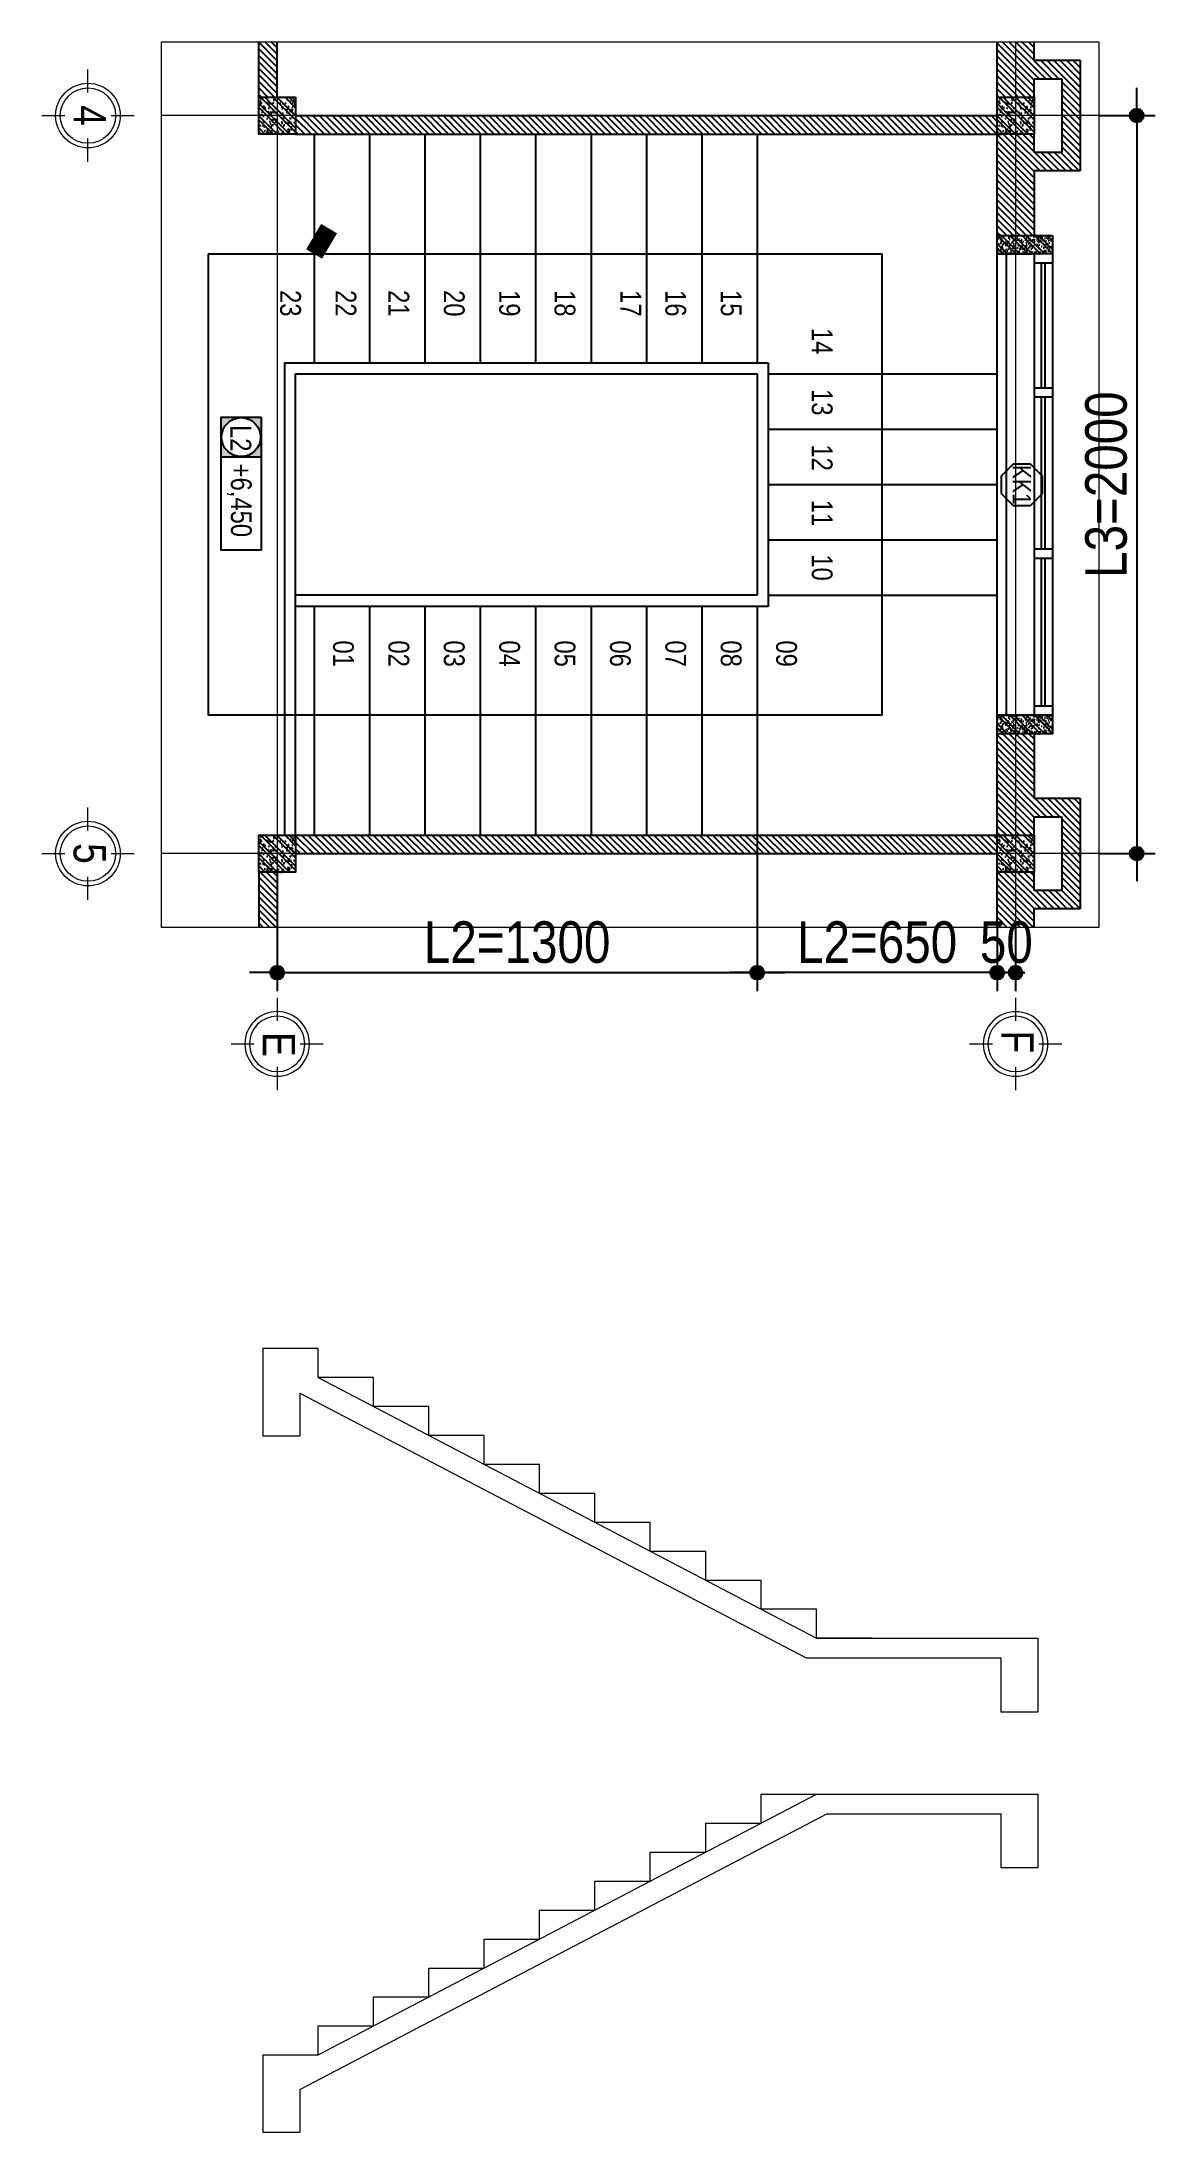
# Model space of a CAD drawing. Extents: x -79995 to 347433, y -157641 to 104789.
# Drawn here: x -44018 to -37987, y -127897 to -116567 of the extents above; entities that cross this region are included whole.
import ezdxf
from ezdxf.enums import TextEntityAlignment as Align

# ---------------------------------------------------------------- set-up
doc = ezdxf.new("R2010")
doc.units = 0
doc.linetypes.add('ACAD_ISO10W100', pattern=[18, 12, -3, 0, -3])
doc.layers.get('DEFPOINTS').update_dxf_attribs({"linetype": 'CONTINUOUS'})
for name, color, linetype, lineweight in [('CAY', 84, 'CONTINUOUS', 5), ('NET-THAY', 2, 'CONTINUOUS', 13), ('NÉT THẤY KC', 7, 'CONTINUOUS', 20), ('TEN TRUC', 3, 'CONTINUOUS', 18), ('TRUC', 24, 'CONTINUOUS', 0)]:
    doc.layers.add(name, color=color, linetype=linetype, lineweight=lineweight)
for name, color, linetype in [('DIM', 1, 'CONTINUOUS'), ('DOOR', 20, 'CONTINUOUS'), ('HACTH', 8, 'CONTINUOUS'), ('TAGS', 60, 'CONTINUOUS'), ('TEXT', 7, 'CONTINUOUS'), ('TUONG', 131, 'CONTINUOUS')]:
    doc.layers.add(name, color=color, linetype=linetype)
doc.styles.add('1', font='', dxfattribs={"height": 250})
doc.styles.add('HEL-CONDENSE', font='')
doc.styles.add('VNI-HELVE-CONDENSEN', font='')
doc.styles.get('1').set_extended_font_data('VNI-Helve-Condense')
doc.styles.get('HEL-CONDENSE').set_extended_font_data('VNI-Helve-Condense')
doc.styles.get('VNI-HELVE-CONDENSEN').set_extended_font_data('VNI-Helve-Condense')
doc.dimstyles.new('D 50', dxfattribs={"dimtxt": 225, "dimasz": 1.5, "dimexe": 100, "dimexo": 0, "dimgap": 50, "dimtad": 1, "dimdec": 0, "dimlfac": 0.5, "dimzin": 13, "dimdsep": 46, "dimtxsty": 'HEL-CONDENSE', "dimblk": 'D50', "dimcen": 0, "dimclrd": 1, "dimclre": 1, "dimclrt": 7, "dimazin": 0, "dimtfac": 1, "dimtdec": 0, "dimtmove": 0, "dimatfit": 3, "dimldrblk": 'D50', "dimfxl": 1, "dimtolj": 1, "dimtzin": 13, "dimarcsym": 0})
pattern_1 = [(315, (20825.816, 452728.24), (17.6776695, 17.6776695), [])]

msp = doc.modelspace()

# ---------------------------------------------------------------- texts
at = {"layer": 'TEXT', "char_height": 112.5, "attachment_point": 1, "rotation": 270, "style": '1'}
for s, insert in [('23', (-42614.083, -117912.674)), ('22', (-42314.083, -117912.674)), ('21', (-42027.464, -117912.674)), ('20', (-41727.464, -117912.674)), ('19', (-41427.464, -117912.674)), ('18', (-41127.464, -117912.674)), ('17', (-40771.002, -117912.674)), ('16', (-40527.464, -117912.674)), ('15', (-40227.464, -117912.674)), ('14', (-39734.497, -118117.537)), ('13', (-39734.497, -118449.126)), ('12', (-39734.497, -118749.126)), ('11', (-39734.497, -119049.126)), ('10', (-39734.497, -119344.876)), ('01', (-42327.464, -119811.444)), ('02', (-42027.464, -119811.444)), ('03', (-41727.464, -119811.444)), ('04', (-41427.464, -119811.444)), ('05', (-41127.464, -119811.444)), ('06', (-40827.464, -119811.444)), ('07', (-40527.464, -119811.444)), ('08', (-40227.464, -119811.444)), ('09', (-39927.464, -119811.444))]:
    msp.add_mtext(s, dxfattribs=dict(at, insert=insert))

# ---------------------------------------------------------------- blocks, each defined once
blk = doc.blocks.new('D50')
at = {"layer": 'DIM'}
blk.add_hatch(color=256, dxfattribs=at).paths.add_polyline_path([(25, 0, 1), (-25, 0, 1)])
blk.add_line((25, 0), (100, 0), dxfattribs=at)
blk.add_circle((0, 0), 25, dxfattribs=at)
blk = doc.blocks.new('*D1366')
at = {"layer": 'DEFPOINTS', "color": 0, "transparency": 16777216}
for p in [(-40143, -121367), (-38843, -121367), (-40143, -121612)]:
    blk.add_point(p, dxfattribs=at)
at = {"layer": 'DIM', "color": 1, "lineweight": -2, "transparency": 16777216}
for p, q in [((-40143, -121367), (-40143, -121712)), ((-38843, -121367), (-38843, -121712)), ((-38844, -121612), (-40141, -121612))]:
    blk.add_line(p, q, dxfattribs=at)
at = {"layer": 'DIM', "color": 1, "lineweight": -2, "transparency": 16777216, "xscale": 1.5, "yscale": 1.5, "zscale": 1.5, "rotation": 180}
blk.add_blockref('D50', (-40143, -121612), dxfattribs=at)
at = {"layer": 'DIM', "color": 1, "lineweight": -2, "transparency": 16777216, "xscale": 1.5, "yscale": 1.5, "zscale": 1.5}
blk.add_blockref('D50', (-38843, -121612), dxfattribs=at)
at = {"layer": 'DIM', "color": 7, "transparency": 16777216, "insert": (-39493, -121448), "char_height": 225, "attachment_point": 5, "style": 'HEL-CONDENSE'}
blk.add_mtext('\\A1;L2=650', dxfattribs=at)
blk = doc.blocks.new('*D1367')
at = {"layer": 'DEFPOINTS', "color": 0, "transparency": 16777216}
for p in [(-38843, -121367), (-38743, -121367), (-38743, -121612)]:
    blk.add_point(p, dxfattribs=at)
at = {"layer": 'DIM', "color": 1, "lineweight": -2, "transparency": 16777216}
for p, q in [((-38843, -121367), (-38843, -121712)), ((-38743, -121367), (-38743, -121712)), ((-38844, -121612), (-38846, -121612)), ((-38843, -121612), (-38743, -121612)), ((-38741, -121612), (-38740, -121612))]:
    blk.add_line(p, q, dxfattribs=at)
at = {"layer": 'DIM', "color": 1, "lineweight": -2, "transparency": 16777216, "xscale": 1.5, "yscale": 1.5, "zscale": 1.5, "rotation": 180}
blk.add_blockref('D50', (-38743, -121612), dxfattribs=at)
at = {"layer": 'DIM', "color": 1, "lineweight": -2, "transparency": 16777216, "xscale": 1.5, "yscale": 1.5, "zscale": 1.5}
blk.add_blockref('D50', (-38843, -121612), dxfattribs=at)
at = {"layer": 'DIM', "color": 7, "transparency": 16777216, "insert": (-38793, -121448), "char_height": 225, "attachment_point": 5, "style": 'HEL-CONDENSE'}
blk.add_mtext('\\A1;50', dxfattribs=at)
blk = doc.blocks.new('A$C206177D3')
at = {"layer": 'TEN TRUC', "ltscale": 1000}
for p, q in [((-37, 240), (-37, 490)), ((-287, -10), (-537, -10)), ((463, -10), (213, -10)), ((-37, -510), (-37, -260))]:
    blk.add_line(p, q, dxfattribs=at)
blk.add_circle((-37, -10), 350, dxfattribs=at)
at = {"layer": 'TEN TRUC', "color": 254, "ltscale": 1000}
blk.add_circle((-37, -10), 300, dxfattribs=at)
blk = doc.blocks.new('A$C27B14CF0')
at = {"layer": 'TAGS', "ltscale": 1000}
h = blk.add_hatch(color=8, dxfattribs=at)
h.paths.add_polyline_path([(250, 243), (-182, 243), (-182, -189), (250, -189)])
h.paths.add_polyline_path([(245, 27, -1), (-177, 27, -1)], flags=16)
blk.add_line((250, 243), (250, -189), dxfattribs=at)
blk.add_lwpolyline([(-182, 243), (1258, 243), (1258, -189), (-182, -189)], close=True, dxfattribs=at)
blk.add_circle((34, 27), 211, dxfattribs=at)
at = {"layer": 'TAGS', "ltscale": 1000, "style": 'VNI-HELVE-CONDENSEN'}
for p in [(-44, -84), (379, -84)]:
    blk.add_attdef('S', p, '', height=225, dxfattribs=at)
blk = doc.blocks.new('KH-CUADI')
at = {"layer": 'TAGS'}
blk.add_lwpolyline([(-124, 300), (-300, 124), (-300, -124), (-124, -300), (124, -300), (300, -124), (300, 124), (124, 300)], close=True, dxfattribs=at)
at = {"layer": 'TAGS', "style": 'VNI-HELVE-CONDENSEN'}
blk.add_attdef('D', text='', height=300, dxfattribs=at).set_placement((0, 0), align=Align.MIDDLE)
blk = doc.blocks.new('*D1368')
at = {"layer": 'DEFPOINTS', "color": 0, "transparency": 16777216}
for p in [(-40143, -120867), (-42743, -121367), (-40143, -121612)]:
    blk.add_point(p, dxfattribs=at)
at = {"layer": 'DIM', "color": 1, "lineweight": -2, "transparency": 16777216}
for p, q in [((-40143, -120867), (-40143, -121712)), ((-42743, -121367), (-42743, -121712)), ((-42741, -121612), (-40144, -121612))]:
    blk.add_line(p, q, dxfattribs=at)
at = {"layer": 'DIM', "color": 1, "lineweight": -2, "transparency": 16777216, "xscale": 1.5, "yscale": 1.5, "zscale": 1.5, "rotation": 180}
blk.add_blockref('D50', (-42743, -121612), dxfattribs=at)
at = {"layer": 'DIM', "color": 1, "lineweight": -2, "transparency": 16777216, "xscale": 1.5, "yscale": 1.5, "zscale": 1.5}
blk.add_blockref('D50', (-40143, -121612), dxfattribs=at)
at = {"layer": 'DIM', "color": 7, "transparency": 16777216, "insert": (-41443, -121448), "char_height": 225, "attachment_point": 5, "style": 'HEL-CONDENSE'}
blk.add_mtext('\\A1;L2=1300', dxfattribs=at)
blk = doc.blocks.new('*D1369')
at = {"layer": 'DEFPOINTS', "color": 0, "transparency": 16777216}
for p in [(-38293, -116967), (-38293, -120967), (-38087, -120967)]:
    blk.add_point(p, dxfattribs=at)
at = {"layer": 'DIM', "color": 1, "lineweight": -2, "transparency": 16777216}
for p, q in [((-38293, -116967), (-37987, -116967)), ((-38087, -116969), (-38087, -120966)), ((-38293, -120967), (-37987, -120967))]:
    blk.add_line(p, q, dxfattribs=at)
at = {"layer": 'DIM', "color": 1, "lineweight": -2, "transparency": 16777216, "xscale": 1.5, "yscale": 1.5, "zscale": 1.5}
for p, rotation in [((-38087, -116967), 90), ((-38087, -120967), 270)]:
    blk.add_blockref('D50', p, dxfattribs=dict(at, rotation=rotation))
at = {"layer": 'DIM', "color": 7, "transparency": 16777216, "insert": (-38252, -118967), "char_height": 225, "attachment_point": 5, "rotation": 90, "style": 'HEL-CONDENSE'}
blk.add_mtext('\\A1;L3=2000', dxfattribs=at)

# ---------------------------------------------------------------- dimensions: what is measured, and where the dimension line sits
at = {"layer": 'DIM'}
dim = msp.add_linear_dim(base=(-38086.946, -120967.099), p1=(-38292.741, -116967.099), p2=(-38292.741, -120967.099), angle=270, text='L3=<>', dimstyle='D 50', dxfattribs=at)
dim.commit()
dim.dimension.update_dxf_attribs({"geometry": '*D1369', "text_midpoint": (-38251.846, -118967.099)})
for p1, p2, picture, middle in [((-42742.741, -121367.099), (-40142.741, -120867.099), '*D1368', (-41442.741, -121447.553)), ((-38842.741, -121367.099), (-40142.741, -121367.099), '*D1366', (-39492.741, -121447.553))]:
    dim = msp.add_linear_dim(base=(-40142.741, -121612.453), p1=p1, p2=p2, text='L2=<>', dimstyle='D 50', dxfattribs=at)
    dim.commit()
    dim.dimension.update_dxf_attribs({"geometry": picture, "text_midpoint": middle})
dim = msp.add_linear_dim(base=(-38742.741, -121612.453), p1=(-38842.741, -121367.099), p2=(-38742.741, -121367.099), dimstyle='D 50', dxfattribs=at)
dim.commit()
dim.dimension.update_dxf_attribs({"geometry": '*D1367', "text_midpoint": (-38792.741, -121612.453), "dimtype": 160})

# ---------------------------------------------------------------- hatches: boundary and pattern name
at = {"layer": 'CAY'}
h = msp.add_hatch(dxfattribs=at)
h.set_pattern_fill('AR-CONC', color=256, scale=50, angle=-90, style=0)
h.set_pattern_definition([(320, (126394.3, 940815.1), (-31.37607, -358.63009), [37.5, -412.5]), (265, (126394.3, 940815.1), (376.09607, 69.37567), [30, -330]), (10.4514, (126391.68, 940785.2), (344.71977, -289.25469), [31.8701, -350.57106]), (316.1842, (126494.3, 940815.1), (-82.7595, -533.62052), [56.25, -618.75]), (6.6356, (126487.4, 940770.63), (487.05894, -467.33135), [47.80514, -525.8565]), (261.1842, (126494.3, 940815.1), (487.0593, -467.33097), [45, -495]), (291, (126469.3, 940765.1), (-201.309445, -298.45353), [37.5, -412.5]), (236, (126469.3, 940765.1), (362.57502, -121.65767), [30, -330]), (341.4514, (126452.52, 940740.23), (161.26525, -420.11131), [31.8701, -350.57106]), (307.5, (126394.3, 940815.1), (166.446927, -6.079928), [0, -326, 0, -335, 0, -331.25]), (277.5, (126394.3, 940815.1), (197.205856, -131.53477), [0, -191, 0, -318.5, 0, -126.25]), (237.5, (126394.3, 940926.6), (-11.277436, -266.911218), [0, -125, 0, -390, 0, -517.5]), (227.5, (126394.3, 940976.6), (50.05249, -291.593085), [0, -162.5, 0, -259, 0, -367.5])])
h.paths.add_polyline_path([(-38542.741, -117617.099), (-38542.741, -117717.099), (-38842.741, -117717.099), (-38842.741, -117617.099)])
at = {"layer": 'HACTH'}
h = msp.add_hatch(dxfattribs=at)
h.set_pattern_fill('ANSI31', color=256, scale=200, angle=-90, style=0)
h.set_pattern_definition(pattern_1)
h.paths.add_polyline_path([(-42742.741, -116867.099), (-42742.741, -116567.099), (-42842.741, -116567.099), (-42842.741, -116867.099)])
h.paths.add_polyline_path([(-41355.286, -117067.099), (-41403.742, -116967.099), (-42642.741, -116967.099), (-42642.741, -117067.099)])
h.paths.add_polyline_path([(-38842.741, -117067.099), (-38842.741, -116967.099), (-41403.742, -116967.099), (-41355.286, -117067.099)])
h = msp.add_hatch(dxfattribs=at)
h.set_pattern_fill('ANSI31', color=256, scale=200, angle=-90, style=0)
h.set_pattern_definition(pattern_1)
h.paths.add_polyline_path([(-38492.741, -116767.099), (-38492.741, -116967.099), (-38392.741, -116967.099), (-38392.741, -116667.099), (-38642.741, -116667.099), (-38642.741, -116567.099), (-38742.741, -116567.099), (-38742.741, -116867.099), (-38642.741, -116867.099), (-38642.741, -116767.099)])
h.paths.add_polyline_path([(-38742.741, -116867.099), (-38742.741, -116567.099), (-38842.741, -116567.099), (-38842.741, -116867.099)])
h.paths.add_polyline_path([(-38642.741, -120317.099), (-38742.741, -120317.099), (-38742.741, -120867.099), (-38642.741, -120867.099), (-38642.741, -120767.099), (-38492.741, -120767.099), (-38492.741, -120967.099), (-38392.741, -120967.099), (-38392.741, -120667.099), (-38642.741, -120667.099)])
h.paths.add_polyline_path([(-38742.741, -120317.099), (-38842.741, -120317.099), (-38842.741, -120867.099), (-38742.741, -120867.099)])
h.paths.add_polyline_path([(-38742.741, -117617.099), (-38642.741, -117617.099), (-38642.741, -117267.099), (-38392.741, -117267.099), (-38392.741, -116967.099), (-38492.741, -116967.099), (-38492.741, -117167.099), (-38642.741, -117167.099), (-38642.741, -117067.099), (-38742.741, -117067.099)])
h.paths.add_polyline_path([(-38842.741, -117617.099), (-38742.741, -117617.099), (-38742.741, -117067.099), (-38842.741, -117067.099)])
h = msp.add_hatch(dxfattribs=at)
h.set_pattern_fill('ANSI32', color=256, scale=125, angle=-90, style=0)
h.set_pattern_definition([(315, (37570.8, 386843.806), (33.1456304, 33.1456304), []), (315, (37570.8, 386821.71), (33.1456304, 33.1456304), [])])
h.paths.add_polyline_path([(-42642.741, -116967.099), (-42642.741, -116867.099), (-42742.741, -116867.099), (-42742.741, -116967.099)])
h.paths.add_polyline_path([(-42642.741, -117067.099), (-42642.741, -116967.099), (-42742.741, -116967.099), (-42742.741, -117067.099)])
h.paths.add_polyline_path([(-42742.741, -117067.099), (-42742.741, -116967.099), (-42842.741, -116967.099), (-42842.741, -117067.099)])
h.paths.add_polyline_path([(-42742.741, -116967.099), (-42742.741, -116867.099), (-42842.741, -116867.099), (-42842.741, -116967.099)])
h = msp.add_hatch(dxfattribs=at)
h.set_pattern_fill('AR-CONC', color=256, scale=10, angle=-90, style=0)
h.set_pattern_definition([(320, (37570.8, 386843.806), (-6.2752135, -71.726018), [7.5, -82.5]), (265, (37570.8, 386843.806), (75.219213, 13.875133), [6, -66]), (10.4514, (37570.28, 386837.83), (68.943954, -57.850938), [6.374019, -70.114211]), (316.1842, (37590.8, 386843.81), (-16.551901, -106.724105), [11.25, -123.75]), (6.6356, (37589.42, 386834.91), (97.411787, -93.46627), [9.561029, -105.1713]), (261.1842, (37590.8, 386843.81), (97.41186, -93.466195), [9, -99]), (291, (37585.8, 386833.806), (-40.261889, -59.690705), [7.5, -82.5]), (236, (37585.8, 386833.806), (72.515005, -24.331533), [6, -66]), (341.4514, (37582.445, 386828.83), (32.25305, -84.022263), [6.374019, -70.114211]), (307.5, (37570.8, 386843.806), (33.2893854, -1.2159855), [0, -65.2, 0, -67, 0, -66.25]), (277.5, (37570.8, 386843.806), (39.4411712, -26.3069537), [0, -38.2, 0, -63.7, 0, -25.25]), (237.5, (37570.8, 386866.106), (-2.2554872, -53.3822436), [0, -25, 0, -78, 0, -103.5]), (227.5, (37570.8, 386876.106), (10.0104982, -58.318617), [0, -32.5, 0, -51.8, 0, -73.5])])
h.paths.add_polyline_path([(-42642.741, -116967.099), (-42642.741, -116867.099), (-42742.741, -116867.099), (-42742.741, -116967.099)])
h.paths.add_polyline_path([(-42642.741, -117067.099), (-42642.741, -116967.099), (-42742.741, -116967.099), (-42742.741, -117067.099)])
h.paths.add_polyline_path([(-42742.741, -117067.099), (-42742.741, -116967.099), (-42842.741, -116967.099), (-42842.741, -117067.099)])
h.paths.add_polyline_path([(-42742.741, -116967.099), (-42742.741, -116867.099), (-42842.741, -116867.099), (-42842.741, -116967.099)])
h = msp.add_hatch(dxfattribs=at)
h.set_pattern_fill('ANSI32', color=256, scale=125, angle=-90, style=0)
h.set_pattern_definition([(315, (41570.8, 386843.806), (33.1456304, 33.1456304), []), (315, (41570.8, 386821.71), (33.1456304, 33.1456304), [])])
h.paths.add_polyline_path([(-38642.741, -116967.099), (-38642.741, -116867.099), (-38742.741, -116867.099), (-38742.741, -116967.099)])
h.paths.add_polyline_path([(-38642.741, -117067.099), (-38642.741, -116967.099), (-38742.741, -116967.099), (-38742.741, -117067.099)])
h.paths.add_polyline_path([(-38742.741, -117067.099), (-38742.741, -116967.099), (-38842.741, -116967.099), (-38842.741, -117067.099)])
h.paths.add_polyline_path([(-38742.741, -116967.099), (-38742.741, -116867.099), (-38842.741, -116867.099), (-38842.741, -116967.099)])
h = msp.add_hatch(dxfattribs=at)
h.set_pattern_fill('AR-CONC', color=256, scale=10, angle=-90, style=0)
h.set_pattern_definition([(320, (41570.8, 386843.806), (-6.2752135, -71.726018), [7.5, -82.5]), (265, (41570.8, 386843.806), (75.219213, 13.875133), [6, -66]), (10.4514, (41570.28, 386837.83), (68.943954, -57.850938), [6.374019, -70.114211]), (316.1842, (41590.8, 386843.81), (-16.551901, -106.724105), [11.25, -123.75]), (6.6356, (41589.42, 386834.91), (97.411787, -93.46627), [9.561029, -105.1713]), (261.1842, (41590.8, 386843.81), (97.41186, -93.466195), [9, -99]), (291, (41585.8, 386833.806), (-40.261889, -59.690705), [7.5, -82.5]), (236, (41585.8, 386833.806), (72.515005, -24.331533), [6, -66]), (341.4514, (41582.445, 386828.83), (32.25305, -84.022263), [6.374019, -70.114211]), (307.5, (41570.8, 386843.806), (33.2893854, -1.2159855), [0, -65.2, 0, -67, 0, -66.25]), (277.5, (41570.8, 386843.806), (39.4411712, -26.3069537), [0, -38.2, 0, -63.7, 0, -25.25]), (237.5, (41570.8, 386866.106), (-2.2554872, -53.3822436), [0, -25, 0, -78, 0, -103.5]), (227.5, (41570.8, 386876.106), (10.0104982, -58.318617), [0, -32.5, 0, -51.8, 0, -73.5])])
h.paths.add_polyline_path([(-38642.741, -116967.099), (-38642.741, -116867.099), (-38742.741, -116867.099), (-38742.741, -116967.099)])
h.paths.add_polyline_path([(-38642.741, -117067.099), (-38642.741, -116967.099), (-38742.741, -116967.099), (-38742.741, -117067.099)])
h.paths.add_polyline_path([(-38742.741, -117067.099), (-38742.741, -116967.099), (-38842.741, -116967.099), (-38842.741, -117067.099)])
h.paths.add_polyline_path([(-38742.741, -116967.099), (-38742.741, -116867.099), (-38842.741, -116867.099), (-38842.741, -116967.099)])
h = msp.add_hatch(dxfattribs=at)
h.set_pattern_fill('ANSI32', color=256, scale=5, angle=-90, style=0)
h.set_pattern_definition([(315, (-105422.68, 540066.14), (33.6759605, 33.6759605), []), (315, (-105422.68, 540043.69), (33.6759605, 33.6759605), [])])
h.paths.add_polyline_path([(-38542.741, -117717.099), (-38542.741, -117617.099), (-38742.741, -117617.099), (-38742.741, -117717.099)])
h.paths.add_polyline_path([(-38742.741, -117717.099), (-38742.741, -117617.099), (-38842.741, -117617.099), (-38842.741, -117717.099)])
h = msp.add_hatch(dxfattribs=at)
h.set_pattern_fill('AR-CONC', color=256, scale=0.25, angle=-90, style=0)
h.set_pattern_definition([(320, (-105422.68, 540066.14), (-3.9847714, -45.5461672), [4.7625, -52.3875]), (265, (-105422.68, 540066.14), (47.7641607, 8.8107065), [3.81, -41.91]), (10.451, (-105423.01, 540062.345), (43.779172, -36.7356254), [4.0475, -44.5225]), (316.1842, (-105409.98, 540066.14), (-10.510582, -67.76976), [7.14375, -78.58125]), (6.6356, (-105410.856, 540060.49), (61.856389, -59.3510586), [6.07125, -66.78375]), (261.184, (-105409.98, 540066.14), (61.8562795, -59.3511515), [5.715, -62.865]), (291, (-105413.155, 540059.79), (-25.5663796, -37.90372), [4.7625, -52.3875]), (236, (-105413.155, 540059.79), (46.0469915, -15.450507), [3.81, -41.91]), (341.4514, (-105415.285, 540056.63), (20.4807144, -53.3541227), [4.0475, -44.5225]), (307.5, (-105422.68, 540066.14), (21.1387597, -0.7721508), [0, -41.402, 0, -42.545, 0, -42.06875]), (277.5, (-105422.68, 540066.14), (25.0451437, -16.7049156), [0, -24.257, 0, -40.4495, 0, -16.03375]), (237.5, (-105422.68, 540080.3), (-1.432186, -33.8976488), [0, -15.875, 0, -49.53, 0, -65.7225]), (227.5, (-105422.68, 540086.65), (6.3566228, -37.0322953), [0, -20.6375, 0, -32.893, 0, -46.6725])])
h.paths.add_polyline_path([(-38542.741, -117717.099), (-38542.741, -117617.099), (-38742.741, -117617.099), (-38742.741, -117717.099)])
h.paths.add_polyline_path([(-38742.741, -117717.099), (-38742.741, -117617.099), (-38842.741, -117617.099), (-38842.741, -117717.099)])
h = msp.add_hatch(dxfattribs=at)
h.set_pattern_fill('ANSI32', color=256, scale=5, angle=-90, style=0)
h.set_pattern_definition([(315, (-105422.68, 537466.14), (33.6759605, 33.6759605), []), (315, (-105422.68, 537443.69), (33.6759605, 33.6759605), [])])
h.paths.add_polyline_path([(-38542.741, -120317.099), (-38542.741, -120217.099), (-38742.741, -120217.099), (-38742.741, -120317.099)])
h.paths.add_polyline_path([(-38742.741, -120317.099), (-38742.741, -120217.099), (-38842.741, -120217.099), (-38842.741, -120317.099)])
h = msp.add_hatch(dxfattribs=at)
h.set_pattern_fill('AR-CONC', color=256, scale=0.25, angle=-90, style=0)
h.set_pattern_definition([(320, (-105422.68, 537466.14), (-3.9847714, -45.5461672), [4.7625, -52.3875]), (265, (-105422.68, 537466.14), (47.7641607, 8.8107065), [3.81, -41.91]), (10.451, (-105423.01, 537462.345), (43.779172, -36.7356254), [4.0475, -44.5225]), (316.1842, (-105409.98, 537466.14), (-10.510582, -67.76976), [7.14375, -78.58125]), (6.6356, (-105410.856, 537460.49), (61.856389, -59.3510586), [6.07125, -66.78375]), (261.184, (-105409.98, 537466.14), (61.8562795, -59.3511515), [5.715, -62.865]), (291, (-105413.155, 537459.79), (-25.5663796, -37.90372), [4.7625, -52.3875]), (236, (-105413.155, 537459.79), (46.0469915, -15.450507), [3.81, -41.91]), (341.4514, (-105415.285, 537456.63), (20.4807144, -53.3541227), [4.0475, -44.5225]), (307.5, (-105422.68, 537466.14), (21.1387597, -0.7721508), [0, -41.402, 0, -42.545, 0, -42.06875]), (277.5, (-105422.68, 537466.14), (25.0451437, -16.7049156), [0, -24.257, 0, -40.4495, 0, -16.03375]), (237.5, (-105422.68, 537480.3), (-1.432186, -33.8976488), [0, -15.875, 0, -49.53, 0, -65.7225]), (227.5, (-105422.68, 537486.65), (6.3566228, -37.0322953), [0, -20.6375, 0, -32.893, 0, -46.6725])])
h.paths.add_polyline_path([(-38542.741, -120317.099), (-38542.741, -120217.099), (-38742.741, -120217.099), (-38742.741, -120317.099)])
h.paths.add_polyline_path([(-38742.741, -120317.099), (-38742.741, -120217.099), (-38842.741, -120217.099), (-38842.741, -120317.099)])
h = msp.add_hatch(dxfattribs=at)
h.set_pattern_fill('ANSI31', color=256, scale=200, angle=-90, style=0)
h.set_pattern_definition(pattern_1)
h.paths.add_polyline_path([(-38842.741, -120967.099), (-38842.741, -120867.099), (-42642.741, -120867.099), (-42642.741, -120967.099)])
h.paths.add_polyline_path([(-42742.741, -121367.099), (-42742.741, -121067.099), (-42842.741, -121067.099), (-42842.741, -121367.099)])
h = msp.add_hatch(dxfattribs=at)
h.set_pattern_fill('ANSI32', color=256, scale=125, angle=-90, style=0)
h.set_pattern_definition([(315, (37570.8, 382843.806), (33.1456304, 33.1456304), []), (315, (37570.8, 382821.71), (33.1456304, 33.1456304), [])])
h.paths.add_polyline_path([(-42642.741, -120967.099), (-42642.741, -120867.099), (-42742.741, -120867.099), (-42742.741, -120967.099)])
h.paths.add_polyline_path([(-42642.741, -121067.099), (-42642.741, -120967.099), (-42742.741, -120967.099), (-42742.741, -121067.099)])
h.paths.add_polyline_path([(-42742.741, -121067.099), (-42742.741, -120967.099), (-42842.741, -120967.099), (-42842.741, -121067.099)])
h.paths.add_polyline_path([(-42742.741, -120967.099), (-42742.741, -120867.099), (-42842.741, -120867.099), (-42842.741, -120967.099)])
h = msp.add_hatch(dxfattribs=at)
h.set_pattern_fill('AR-CONC', color=256, scale=10, angle=-90, style=0)
h.set_pattern_definition([(320, (37570.8, 382843.806), (-6.2752135, -71.726018), [7.5, -82.5]), (265, (37570.8, 382843.806), (75.219213, 13.875133), [6, -66]), (10.4514, (37570.28, 382837.83), (68.943954, -57.850938), [6.374019, -70.114211]), (316.1842, (37590.8, 382843.81), (-16.551901, -106.724105), [11.25, -123.75]), (6.6356, (37589.42, 382834.91), (97.411787, -93.46627), [9.561029, -105.1713]), (261.1842, (37590.8, 382843.81), (97.41186, -93.466195), [9, -99]), (291, (37585.8, 382833.806), (-40.261889, -59.690705), [7.5, -82.5]), (236, (37585.8, 382833.806), (72.515005, -24.331533), [6, -66]), (341.4514, (37582.445, 382828.83), (32.25305, -84.022263), [6.374019, -70.114211]), (307.5, (37570.8, 382843.806), (33.2893854, -1.2159855), [0, -65.2, 0, -67, 0, -66.25]), (277.5, (37570.8, 382843.806), (39.4411712, -26.3069537), [0, -38.2, 0, -63.7, 0, -25.25]), (237.5, (37570.8, 382866.106), (-2.2554872, -53.3822436), [0, -25, 0, -78, 0, -103.5]), (227.5, (37570.8, 382876.106), (10.0104982, -58.318617), [0, -32.5, 0, -51.8, 0, -73.5])])
h.paths.add_polyline_path([(-42642.741, -120967.099), (-42642.741, -120867.099), (-42742.741, -120867.099), (-42742.741, -120967.099)])
h.paths.add_polyline_path([(-42642.741, -121067.099), (-42642.741, -120967.099), (-42742.741, -120967.099), (-42742.741, -121067.099)])
h.paths.add_polyline_path([(-42742.741, -121067.099), (-42742.741, -120967.099), (-42842.741, -120967.099), (-42842.741, -121067.099)])
h.paths.add_polyline_path([(-42742.741, -120967.099), (-42742.741, -120867.099), (-42842.741, -120867.099), (-42842.741, -120967.099)])
h = msp.add_hatch(dxfattribs=at)
h.set_pattern_fill('ANSI32', color=256, scale=125, angle=-90, style=0)
h.set_pattern_definition([(315, (41570.8, 382843.806), (33.1456304, 33.1456304), []), (315, (41570.8, 382821.71), (33.1456304, 33.1456304), [])])
h.paths.add_polyline_path([(-38642.741, -120967.099), (-38642.741, -120867.099), (-38742.741, -120867.099), (-38742.741, -120967.099)])
h.paths.add_polyline_path([(-38642.741, -121067.099), (-38642.741, -120967.099), (-38742.741, -120967.099), (-38742.741, -121067.099)])
h.paths.add_polyline_path([(-38742.741, -121067.099), (-38742.741, -120967.099), (-38842.741, -120967.099), (-38842.741, -121067.099)])
h.paths.add_polyline_path([(-38742.741, -120967.099), (-38742.741, -120867.099), (-38842.741, -120867.099), (-38842.741, -120967.099)])
h = msp.add_hatch(dxfattribs=at)
h.set_pattern_fill('AR-CONC', color=256, scale=10, angle=-90, style=0)
h.set_pattern_definition([(320, (41570.8, 382843.806), (-6.2752135, -71.726018), [7.5, -82.5]), (265, (41570.8, 382843.806), (75.219213, 13.875133), [6, -66]), (10.4514, (41570.28, 382837.83), (68.943954, -57.850938), [6.374019, -70.114211]), (316.1842, (41590.8, 382843.81), (-16.551901, -106.724105), [11.25, -123.75]), (6.6356, (41589.42, 382834.91), (97.411787, -93.46627), [9.561029, -105.1713]), (261.1842, (41590.8, 382843.81), (97.41186, -93.466195), [9, -99]), (291, (41585.8, 382833.806), (-40.261889, -59.690705), [7.5, -82.5]), (236, (41585.8, 382833.806), (72.515005, -24.331533), [6, -66]), (341.4514, (41582.445, 382828.83), (32.25305, -84.022263), [6.374019, -70.114211]), (307.5, (41570.8, 382843.806), (33.2893854, -1.2159855), [0, -65.2, 0, -67, 0, -66.25]), (277.5, (41570.8, 382843.806), (39.4411712, -26.3069537), [0, -38.2, 0, -63.7, 0, -25.25]), (237.5, (41570.8, 382866.106), (-2.2554872, -53.3822436), [0, -25, 0, -78, 0, -103.5]), (227.5, (41570.8, 382876.106), (10.0104982, -58.318617), [0, -32.5, 0, -51.8, 0, -73.5])])
h.paths.add_polyline_path([(-38642.741, -120967.099), (-38642.741, -120867.099), (-38742.741, -120867.099), (-38742.741, -120967.099)])
h.paths.add_polyline_path([(-38642.741, -121067.099), (-38642.741, -120967.099), (-38742.741, -120967.099), (-38742.741, -121067.099)])
h.paths.add_polyline_path([(-38742.741, -121067.099), (-38742.741, -120967.099), (-38842.741, -120967.099), (-38842.741, -121067.099)])
h.paths.add_polyline_path([(-38742.741, -120967.099), (-38742.741, -120867.099), (-38842.741, -120867.099), (-38842.741, -120967.099)])
h = msp.add_hatch(dxfattribs=at)
h.set_pattern_fill('ANSI31', color=256, scale=200, angle=-90, style=0)
h.set_pattern_definition(pattern_1)
h.paths.add_polyline_path([(-38642.741, -121367.099), (-38642.741, -121267.099), (-38392.741, -121267.099), (-38392.741, -120967.099), (-38492.741, -120967.099), (-38492.741, -121167.099), (-38642.741, -121167.099), (-38642.741, -121067.099), (-38742.741, -121067.099), (-38742.741, -121367.099)])
h.paths.add_polyline_path([(-38742.741, -121367.099), (-38742.741, -121067.099), (-38842.741, -121067.099), (-38842.741, -121367.099)])

# ---------------------------------------------------------------- linework, layer by layer
at = {"layer": 'DOOR'}
for p, q in [((-38542.741, -117717.099), (-38642.741, -117717.099)), ((-38642.741, -117717.099), (-38642.741, -120217.099)), ((-38542.741, -117767.099), (-38642.741, -117767.099)), ((-38542.741, -117717.099), (-38542.741, -120217.099)), ((-38542.741, -119317.099), (-38642.741, -119317.099)), ((-38542.741, -119367.099), (-38642.741, -119367.099)), ((-38542.741, -120167.099), (-38642.741, -120167.099)), ((-38542.741, -120217.099), (-38642.741, -120217.099))]:
    msp.add_line(p, q, dxfattribs=at)
at = {"layer": 'DOOR', "color": 251}
for p, q in [((-38602.741, -118442.099), (-38602.741, -117767.099)), ((-38582.741, -118442.099), (-38582.741, -117767.099)), ((-38602.741, -119317.099), (-38602.741, -118492.099)), ((-38582.741, -119317.099), (-38582.741, -118492.099)), ((-38602.741, -120167.099), (-38602.741, -119367.099)), ((-38582.741, -120167.099), (-38582.741, -119367.099))]:
    msp.add_line(p, q, dxfattribs=at)
at = {"layer": 'DOOR', "linetype": 'ByBlock', "lineweight": -2}
for p, q in [((-38642.741, -118442.099), (-38542.741, -118442.099)), ((-38642.741, -118492.099), (-38542.741, -118492.099))]:
    msp.add_line(p, q, dxfattribs=at)
at = {"layer": 'NET-THAY', "linetype": 'ByBlock', "lineweight": -2}
for p, q in [((-42542.741, -117067.099), (-42542.741, -118307.099)), ((-42242.741, -117067.099), (-42242.741, -118307.099)), ((-41942.741, -117067.099), (-41942.741, -118307.099)), ((-41642.741, -117067.099), (-41642.741, -118307.099)), ((-41342.741, -117067.099), (-41342.741, -118307.099)), ((-41042.741, -117067.099), (-41042.741, -118307.099)), ((-40742.741, -117067.099), (-40742.741, -118307.099)), ((-40442.741, -117067.099), (-40442.741, -118307.099)), ((-40142.741, -117067.099), (-40142.741, -118307.099)), ((-42702.741, -118307.099), (-40082.741, -118307.099)), ((-42702.741, -118307.099), (-42702.741, -120867.099)), ((-42642.741, -120867.099), (-42642.741, -118367.099)), ((-42642.741, -118367.099), (-40142.741, -118367.099)), ((-40142.741, -118367.099), (-40142.741, -119567.099)), ((-40082.741, -118307.099), (-40082.741, -119627.099)), ((-40082.741, -118307.099), (-40082.741, -118307.099)), ((-40082.741, -118367.099), (-38842.741, -118367.099)), ((-40082.741, -118667.099), (-38842.741, -118667.099)), ((-40082.741, -118967.099), (-38842.741, -118967.099)), ((-40082.741, -118967.099), (-38842.741, -118967.099)), ((-40082.741, -119267.099), (-38842.741, -119267.099)), ((-40142.741, -119567.099), (-42642.741, -119567.099)), ((-40082.741, -119627.099), (-42642.741, -119627.099)), ((-42542.741, -119627.099), (-42542.741, -120867.099)), ((-42242.741, -119627.099), (-42242.741, -120867.099)), ((-41942.741, -119627.099), (-41942.741, -120867.099)), ((-41642.741, -119627.099), (-41642.741, -120867.099)), ((-41342.741, -119627.099), (-41342.741, -120867.099)), ((-41042.741, -119627.099), (-41042.741, -120867.099)), ((-40742.741, -119627.099), (-40742.741, -120867.099)), ((-40442.741, -119627.099), (-40442.741, -120867.099)), ((-40142.741, -119627.099), (-40142.741, -120867.099)), ((-40082.741, -119567.099), (-38842.741, -119567.099))]:
    msp.add_line(p, q, dxfattribs=at)
for points in [[(-38842.741, -120217.099), (-38842.741, -117717.099)], [(-38792.741, -120217.099), (-38792.741, -117717.099)]]:
    msp.add_lwpolyline(points, dxfattribs=at)
at = {"layer": 'NÉT THẤY KC'}
for p, q in [((-42521.647, -123649.644), (-42821.647, -123649.644)), ((-42820.243, -123649.644), (-42820.243, -124122.341)), ((-42521.647, -123806.644), (-42521.647, -123649.644)), ((-42521.647, -123806.644), (-39821.647, -125219.644)), ((-42620.243, -123890.485), (-42620.243, -124122.341)), ((-42620.243, -123890.485), (-39877.288, -125325.964)), ((-42820.243, -124122.341), (-42620.243, -124122.341)), ((-39877.288, -125325.964), (-38821.647, -125325.964)), ((-42521.647, -127477.728), (-39821.647, -126064.728)), ((-42620.243, -127664.765), (-39766.006, -126171.048)), ((-39766.006, -126171.048), (-38821.647, -126171.048)), ((-42820.243, -127477.728), (-42820.243, -127896.621)), ((-42620.243, -127664.765), (-42620.243, -127896.621)), ((-42820.243, -127896.621), (-42620.243, -127896.621))]:
    msp.add_line(p, q, dxfattribs=at)
for points in [[(-39521.647, -125219.644), (-39821.647, -125219.644), (-39821.647, -125062.644), (-40121.647, -125062.644), (-40121.647, -124905.644), (-40421.647, -124905.644), (-40421.647, -124748.644), (-40721.647, -124748.644), (-40721.647, -124591.644), (-41021.647, -124591.644), (-41021.647, -124434.644), (-41321.647, -124434.644), (-41321.647, -124277.644), (-41621.647, -124277.644), (-41621.647, -124120.644), (-41921.647, -124120.644), (-41921.647, -123963.644), (-42221.647, -123963.644), (-42221.647, -123806.644), (-42521.647, -123806.644)], [(-39821.647, -125219.644), (-38621.647, -125219.644), (-38621.647, -125619.644), (-38821.647, -125619.644), (-38821.647, -125325.964)], [(-42821.647, -127477.728), (-42521.647, -127477.728), (-42521.647, -127320.728), (-42221.647, -127320.728), (-42221.647, -127163.728), (-41921.647, -127163.728), (-41921.647, -127006.728), (-41621.647, -127006.728), (-41621.647, -126849.728), (-41321.647, -126849.728), (-41321.647, -126692.728), (-41021.647, -126692.728), (-41021.647, -126535.728), (-40721.647, -126535.728), (-40721.647, -126378.728), (-40421.647, -126378.728), (-40421.647, -126221.728), (-40121.647, -126221.728), (-40121.647, -126064.728), (-38621.647, -126064.728), (-38621.647, -126464.728), (-38821.647, -126464.728), (-38821.647, -126171.048)], [(-42821.647, -127477.728), (-42521.647, -127477.728), (-42521.647, -127320.728), (-42221.647, -127320.728), (-42221.647, -127163.728), (-41921.647, -127163.728), (-41921.647, -127006.728), (-41621.647, -127006.728), (-41621.647, -126849.728), (-41321.647, -126849.728), (-41321.647, -126692.728), (-41021.647, -126692.728), (-41021.647, -126535.728), (-40721.647, -126535.728), (-40721.647, -126378.728), (-40421.647, -126378.728), (-40421.647, -126221.728), (-40121.647, -126221.728), (-40121.647, -126064.728), (-38621.647, -126064.728), (-38621.647, -126464.728), (-38821.647, -126464.728), (-38821.647, -126171.048)]]:
    msp.add_lwpolyline(points, dxfattribs=at)
at = {"layer": 'TEXT'}
msp.add_line((-43116.904, -117717.099), (-43116.904, -120217.099), dxfattribs=at)
at = {"layer": 'TEXT', "const_width": 100}
msp.add_lwpolyline([(-42461.743, -117579.45), (-42542.741, -117717.099)], dxfattribs=at)
at = {"layer": 'TEXT'}
msp.add_lwpolyline([(-43116.904, -117717.099), (-39467.741, -117717.099), (-39467.741, -120217.099), (-43116.904, -120217.099)], dxfattribs=at)
at = {"layer": 'TRUC', "linetype": 'ACAD_ISO10W100', "ltscale": 0.2}
msp.add_lwpolyline([(-38292.741, -116567.099), (-38292.741, -121367.099), (-43368.975, -121367.099), (-43368.975, -116567.099)], close=True, dxfattribs=at)
for points in [[(-42742.741, -116567.099), (-42742.741, -121367.099)], [(-38742.741, -116567.099), (-38742.741, -121367.099)], [(-38292.741, -116967.099), (-43368.975, -116967.099)], [(-38292.741, -120967.099), (-43368.975, -120967.099)]]:
    msp.add_lwpolyline(points, dxfattribs=at)
at = {"layer": 'TUONG'}
for p, q in [((-42842.741, -116867.099), (-42842.741, -116567.099)), ((-42742.741, -116867.099), (-42742.741, -116567.099)), ((-38842.741, -117267.099), (-38842.741, -116567.099)), ((-38642.741, -116667.099), (-38642.741, -116567.099)), ((-38642.741, -116667.099), (-38392.741, -116667.099)), ((-38392.741, -116667.099), (-38392.741, -117267.099)), ((-38642.741, -116867.099), (-38642.741, -116767.099)), ((-38642.741, -116767.099), (-38492.741, -116767.099)), ((-38492.741, -116767.099), (-38492.741, -117167.099)), ((-38642.741, -117167.099), (-38642.741, -117067.099)), ((-38492.741, -117167.099), (-38642.741, -117167.099)), ((-38842.741, -117717.099), (-38642.741, -117717.099)), ((-38642.741, -120217.099), (-38842.741, -120217.099)), ((-38842.741, -121367.099), (-38842.741, -120667.099)), ((-38642.741, -120867.099), (-38642.741, -120767.099)), ((-38642.741, -120767.099), (-38492.741, -120767.099)), ((-38492.741, -120767.099), (-38492.741, -121167.099)), ((-38392.741, -120667.099), (-38392.741, -121267.099)), ((-42842.741, -121067.099), (-42842.741, -121367.099)), ((-42742.741, -121067.099), (-42742.741, -121367.099)), ((-38642.741, -121167.099), (-38642.741, -121067.099)), ((-38492.741, -121167.099), (-38642.741, -121167.099)), ((-38392.741, -121267.099), (-38642.741, -121267.099)), ((-38642.741, -121367.099), (-38642.741, -121267.099))]:
    msp.add_line(p, q, dxfattribs=at)
for points in [[(-42642.741, -116867.099), (-42642.741, -117067.099), (-42842.741, -117067.099), (-42842.741, -116867.099)], [(-38642.741, -116867.099), (-38642.741, -117067.099), (-38842.741, -117067.099), (-38842.741, -116867.099)], [(-38542.741, -117617.099), (-38542.741, -117717.099), (-38842.741, -117717.099), (-38842.741, -117617.099)], [(-38542.741, -120217.099), (-38542.741, -120317.099), (-38842.741, -120317.099), (-38842.741, -120217.099)], [(-42642.741, -120867.099), (-42642.741, -121067.099), (-42842.741, -121067.099), (-42842.741, -120867.099)], [(-38642.741, -120867.099), (-38642.741, -121067.099), (-38842.741, -121067.099), (-38842.741, -120867.099)]]:
    msp.add_lwpolyline(points, close=True, dxfattribs=at)
for points in [[(-42642.741, -116967.099), (-38842.741, -116967.099)], [(-42642.741, -117067.099), (-38817.741, -117067.099)], [(-38842.741, -117717.099), (-38842.741, -117067.099)], [(-38392.741, -117267.099), (-38642.741, -117267.099), (-38642.741, -117617.099)], [(-38842.741, -120667.099), (-38842.741, -120217.099)], [(-38642.741, -120317.099), (-38642.741, -120667.099), (-38392.741, -120667.099)], [(-42842.741, -120867.099), (-38817.741, -120867.099)], [(-42642.741, -120967.099), (-38842.741, -120967.099)]]:
    msp.add_lwpolyline(points, dxfattribs=at)

# ---------------------------------------------------------------- block references
at = {"layer": 'TAGS', "ltscale": 1000}
ref = msp.add_blockref('A$C206177D3', (-43762.715, -116985.409), dxfattribs=dict(at, xscale=0.5, yscale=0.5, zscale=0.5, rotation=270))
ref.add_attrib('A', '4', dxfattribs={"color": 7, "ltscale": 1000, "height": 175, "rotation": 270, "style": 'VNI-HELVE-CONDENSEN'}).set_placement((-43845.534, -116966.257), align=Align.CENTER)
ref = msp.add_blockref('A$C27B14CF0', (-42951.529, -118692.662), dxfattribs=dict(at, xscale=0.5, yscale=0.5, zscale=0.5, rotation=270))
ref.add_attrib('S', 'L2', (-42995.826, -118644.031), dxfattribs={"color": 7, "ltscale": 1000, "height": 112.5, "rotation": 270, "style": 'VNI-HELVE-CONDENSEN'})
ref.add_attrib('S', '+6,450', (-42993.358, -118853.531), dxfattribs={"color": 7, "ltscale": 1000, "height": 112.5, "rotation": 270, "style": 'VNI-HELVE-CONDENSEN'})
at = {"layer": 'TAGS', "linetype": 'Continuous'}
ref = msp.add_blockref('KH-CUADI', (-38709.387, -118968.189), dxfattribs=dict(at, xscale=0.375, yscale=0.375, zscale=0.375, rotation=89.99999999999999))
ref.add_attrib('D', 'KK1', dxfattribs={"color": 7, "height": 100, "rotation": 270, "style": 'VNI-HELVE-CONDENSEN'}).set_placement((-38709.387, -118968.189), align=Align.MIDDLE)
at = {"layer": 'TAGS', "ltscale": 1000}
ref = msp.add_blockref('A$C206177D3', (-43762.715, -120985.409), dxfattribs=dict(at, xscale=0.5, yscale=0.5, zscale=0.5, rotation=270))
ref.add_attrib('A', '5', dxfattribs={"color": 7, "ltscale": 1000, "height": 175, "rotation": 270, "style": 'VNI-HELVE-CONDENSEN'}).set_placement((-43845.534, -120966.257), align=Align.CENTER)
ref = msp.add_blockref('A$C206177D3', (-42737.814, -121979.694), dxfattribs=dict(at, xscale=-0.5, yscale=0.5, zscale=0.5, rotation=270))
ref.add_attrib('A', 'E', dxfattribs={"color": 7, "ltscale": 1000, "height": 175, "rotation": 270, "style": 'VNI-HELVE-CONDENSEN'}).set_placement((-42820.633, -122001.18), align=Align.CENTER)
ref = msp.add_blockref('A$C206177D3', (-38737.814, -121980.251), dxfattribs=dict(at, xscale=-0.5, yscale=0.5, zscale=0.5, rotation=270))
ref.add_attrib('A', 'F', dxfattribs={"color": 7, "ltscale": 1000, "height": 175, "rotation": 270, "style": 'VNI-HELVE-CONDENSEN'}).set_placement((-38820.633, -121987.27), align=Align.CENTER)

msp.set_redraw_order([(e.dxf.handle, doc.entitydb.next_handle()) for e in msp.query("TEXT MTEXT ATTDEF DIMENSION ARC_DIMENSION")])  # texts and dimensions are drawn at this point

doc.saveas('drawing.dxf')
